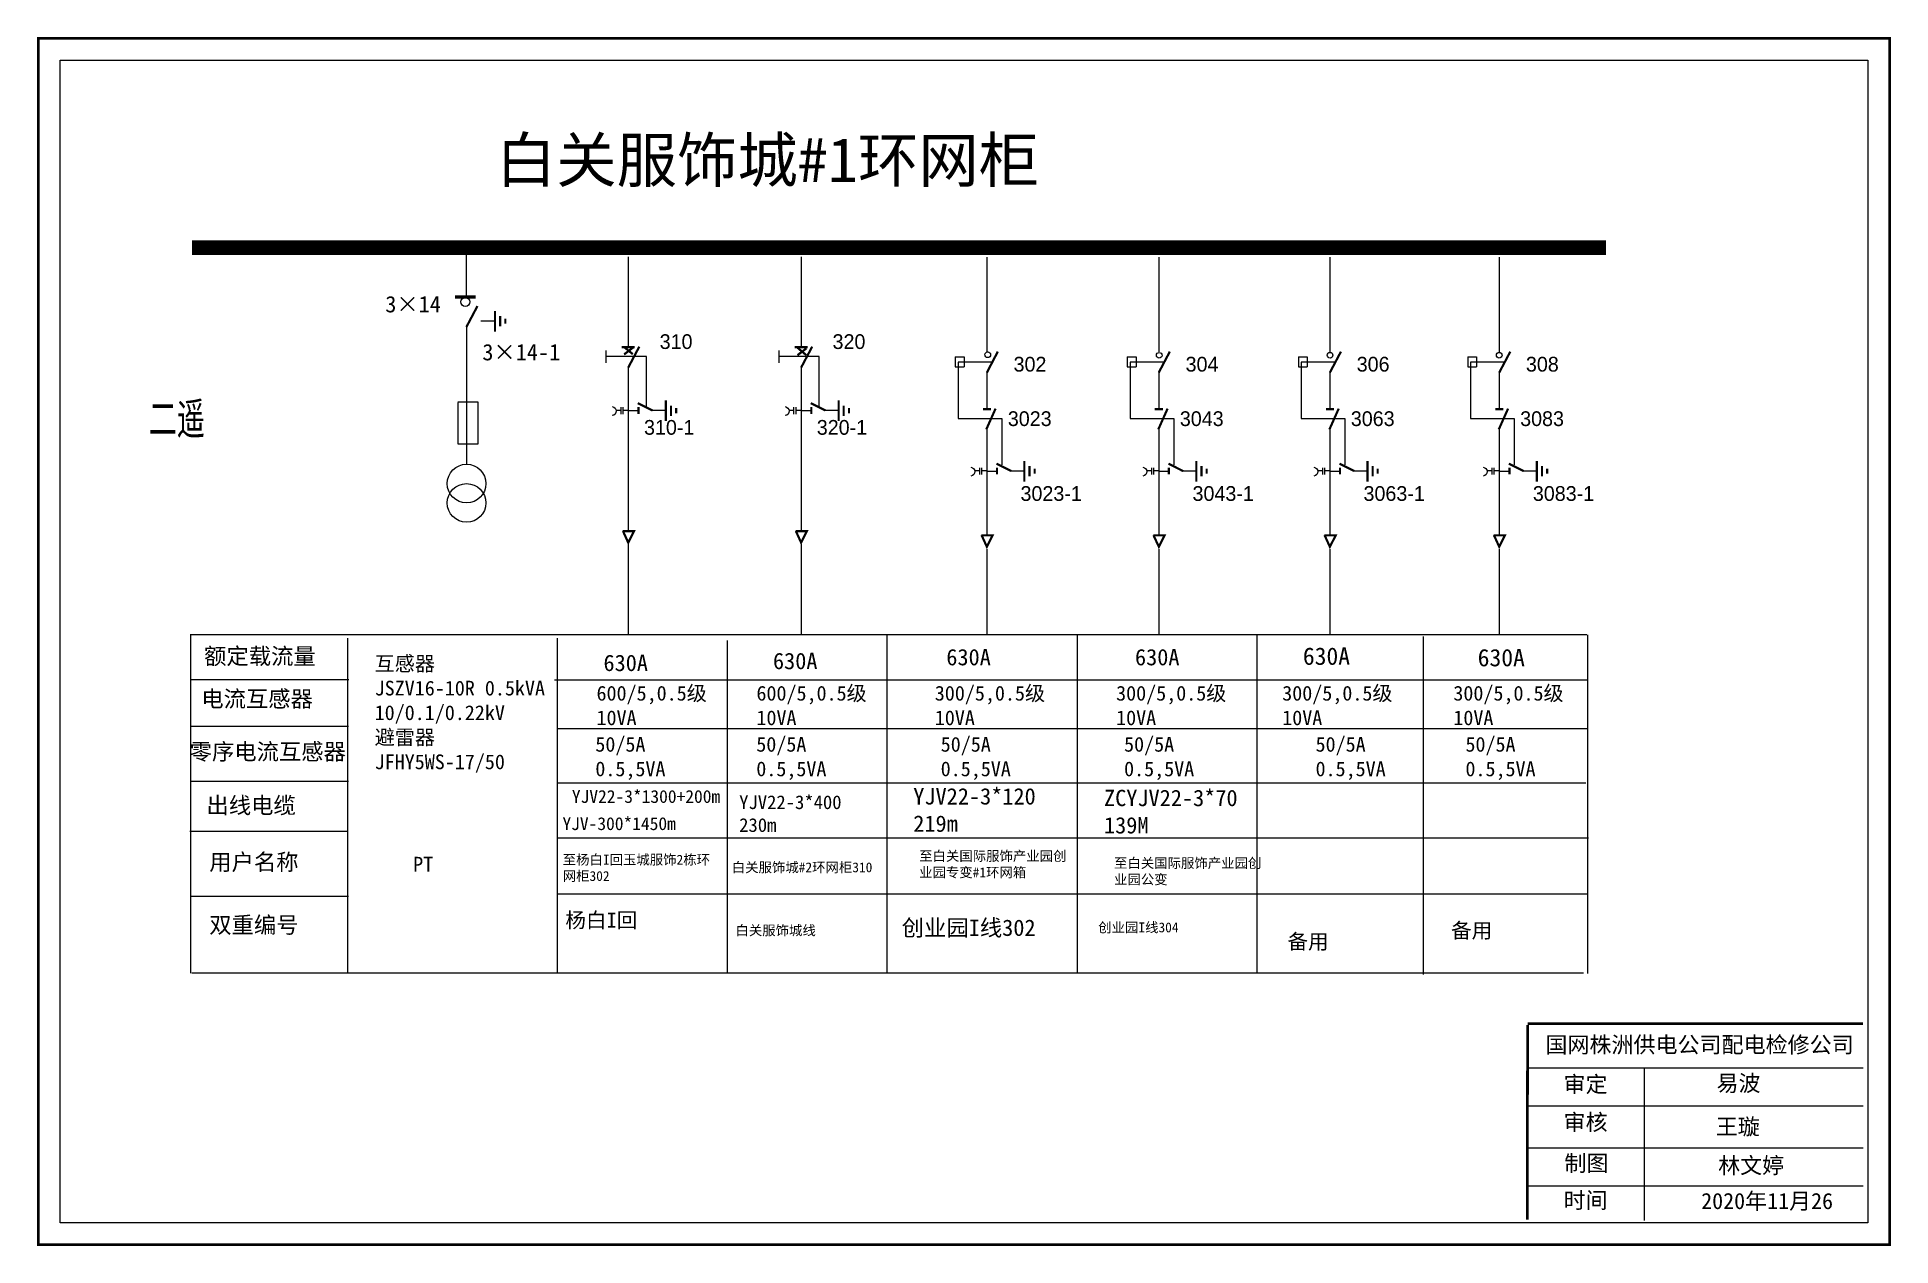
# Model space of a CAD drawing. Extents: x 98 to 496, y -434 to -263.
# Drawn here: x 370.5 to 496.2, y -346.4 to -264.6 of the extents above; entities that cross this region are included whole.
import ezdxf

# ---------------------------------------------------------------- set-up
doc = ezdxf.new("R2010")
doc.units = 0
doc.header["$LTSCALE"] = 0.774411
doc.linetypes.add('ACAD_ISO02W100', pattern=[15, 12, -3])
doc.linetypes.add('CENTER', pattern=[50.8, 31.75, -6.35, 6.35, -6.35])
doc.layers.get('0').update_dxf_attribs({"linetype": 'CONTINUOUS'})
doc.layers.add('2', color=7, linetype='CONTINUOUS')
doc.layers.add('3', color=7, linetype='CONTINUOUS')
doc.styles.add('hztxt_txtstyle_0.00_0_0', font='simkai.ttf')
doc.styles.add('hztxt_txtstyle_1.80_0_0', font='', dxfattribs={"height": 1.8, "bigfont": 'hztxt.shx'})
doc.styles.add('hztxt_txtstyle_2.70_0_0', font='simkai.ttf', dxfattribs={"height": 2.7})
doc.styles.add('字体', font='simkai_0.ttf', dxfattribs={"height": 2.5})
doc.styles.add('宋体', font='', dxfattribs={"width": 0.65})
doc.styles.get('hztxt_txtstyle_1.80_0_0').set_extended_font_data('hztxt')
doc.styles.get('宋体').set_extended_font_data('SimSun')

msp = doc.modelspace()

# ---------------------------------------------------------------- texts
at = {"color": 0, "linetype": 'Continuous', "style": 'hztxt_txtstyle_2.70_0_0'}
for s, p in [('3×14', (394.13, -283.2, 0.01)), ('3×14-1', (400.71, -286.45, 0.01))]:
    msp.add_text(s, height=1.109, dxfattribs=at).set_placement(p)
at = {"color": 0, "style": 'hztxt_txtstyle_1.80_0_0'}
for s, p in [('310', (412.73, -285.68, 0.01)), ('320', (424.45, -285.68, 0.01)), ('302', (436.72, -287.21, 0.01)), ('304', (448.38, -287.21, 0.01)), ('306', (459.98, -287.21, 0.01)), ('308', (471.45, -287.21, 0.01)), ('3023', (436.33, -290.9, 0.01)), ('3043', (447.99, -290.9, 0.01)), ('3063', (459.58, -290.9, 0.01)), ('3083', (471.06, -290.9, 0.01)), ('310-1', (411.67, -291.49, 0.01)), ('320-1', (423.38, -291.49, 0.01)), ('3023-1', (437.19, -295.97, 0.01)), ('3043-1', (448.85, -295.97, 0.01)), ('3063-1', (460.44, -295.97, 0.01)), ('3083-1', (471.92, -295.97, 0.01))]:
    msp.add_text(s, height=0.998, dxfattribs=at).set_placement(p)
at = {"color": 7, "linetype": 'Continuous', "true_color": 0xffffff, "attachment_point": 1}
for s, insert, char_height, width, style in [('白关服饰城#1环网柜', (401.63, -271.38, 0.01), 3, 90.5642, '字体'), ('{\\fSimSun|b0|i0|c134|p2;YJV22-3*120\\P219m}', (429.92, -315.43, 0.01), 1.1094, 17.8852, 'hztxt_txtstyle_2.70_0_0'), ('{\\fSimSun|b0|i0|c134|p2;YJV22-3*1300+200m}', (406.78, -315.56, 0.01), 0.8693, 17.8852, 'hztxt_txtstyle_2.70_0_0'), ('{\\fSimSun|b0|i0|c134|p2;YJV22-3*400 \\P230m}', (418.12, -315.92, 0.01), 0.9273, 17.8852, 'hztxt_txtstyle_2.70_0_0'), ('{\\fSimSun|b0|i0|c134|p2;ZCYJV22-3*70\\P139M}', (442.85, -315.54, 0.01), 1.1094, 17.8852, 'hztxt_txtstyle_2.70_0_0'), ('{\\fSimSun|b0|i0|c134|p2;YJV-300*1450m}', (406.14, -317.4, 0.01), 0.8693, 17.8852, 'hztxt_txtstyle_2.70_0_0'), ('{\\fSimSun|b0|i0|c134|p2;至杨白I回玉城服饰2栋环网柜302}', (406.16, -319.94, 0.01), 0.6656, 10.0352, 'hztxt_txtstyle_2.70_0_0'), ('{\\fKaiTi_GB2312|b0|i0|c134|p49;\\C7;白关服饰城#2环网柜310}', (417.62, -320.46, 0.01), 0.6656, 10.0352, 'hztxt_txtstyle_2.70_0_0'), ('{\\fSimSun|b0|i0|c134|p2;至白关国际服饰产业园创业园专变#1环网箱}', (430.32, -319.69, 0.01), 0.6656, 10.0352, 'hztxt_txtstyle_2.70_0_0'), ('{\\fSimSun|b0|i0|c134|p2;\\C7;至白关国际服饰产业园创业园公变}', (443.53, -320.17, 0.01), 0.6656, 10.0352, 'hztxt_txtstyle_2.70_0_0'), ('{\\fSimSun|b0|i0|c134|p2;杨白I回}', (406.34, -323.86, -0.01), 1.02, 10.9899, 'hztxt_txtstyle_2.70_0_0'), ('{\\fSimSun|b0|i0|c134|p2;创业园I线302}', (429.14, -324.33, 0.01), 1.1094, 11.6994, 'hztxt_txtstyle_2.70_0_0'), ('{\\fKaiTi_GB2312|b0|i0|c134|p49;\\C7;白关服饰城线}', (417.87, -324.73, 0.01), 0.6656, 10.0352, 'hztxt_txtstyle_2.70_0_0'), ('{\\fSimSun|b0|i0|c134|p2;\\C7;创业园I线304}', (442.46, -324.53, 0.01), 0.6656, 10.0352, 'hztxt_txtstyle_2.70_0_0'), ('{\\fKaiTi_GB2312|b0|i0|c134|p49;\\C7;备用}', (455.29, -325.31, 0.01), 1.02, 10.0352, 'hztxt_txtstyle_2.70_0_0'), ('{\\fKaiTi_GB2312|b0|i0|c134|p49;\\C7;备用}', (466.38, -324.56, 0.01), 1.02, 10.0352, 'hztxt_txtstyle_2.70_0_0'), ('国网{\\C7;株洲}供电公司配电检修公司', (472.77, -332.26), 1.0944, 29.9201, '字体'), ('易波', (484.37, -334.87, 0.01), 1.094, 8.5588, '字体'), ('王璇', (484.32, -337.81, 0.01), 1.094, 8.5588, '字体'), ('2020年11月26', (483.33, -342.85, 0.01), 1.094, 16.0081, '字体')]:
    msp.add_mtext(s, dxfattribs=dict(at, insert=insert, char_height=char_height, width=width, style=style))
at = {"color": 0, "linetype": 'Continuous', "attachment_point": 1}
for s, insert, char_height, width, style in [('{\\fSimSun|b0|i0|c134|p2;额定载流量}', (381.85, -305.93, 0.01), 1.1094, 17.8852, 'hztxt_txtstyle_2.70_0_0'), ('\\A1;{\\fSimSun|b0|i0|c134|p2;互感器\\PJSZV16-10R 0.5kVA\\P10/0.1/0.22kV\\P避雷器\\PJFHY5WS-17/50}', (393.41, -306.49, 0.01), 0.9985, 18.4113, 'hztxt_txtstyle_2.70_0_0'), ('{\\fSimSun|b0|i0|c134|p2;630A}', (408.92, -306.39, 0.01), 1.1094, 17.8852, 'hztxt_txtstyle_2.70_0_0'), ('{\\fSimSun|b0|i0|c134|p2;630A}', (420.41, -306.26, 0.01), 1.1094, 17.8852, 'hztxt_txtstyle_2.70_0_0'), ('{\\fSimSun|b0|i0|c134|p2;630A}', (432.16, -306, 0.01), 1.1094, 17.8852, 'hztxt_txtstyle_2.70_0_0'), ('{\\fSimSun|b0|i0|c134|p2;630A}', (444.95, -306, 0.01), 1.1094, 17.8852, 'hztxt_txtstyle_2.70_0_0'), ('{\\fSimSun|b0|i0|c134|p2;630A}', (456.33, -305.9, 0.01), 1.1757, 9.454, 'hztxt_txtstyle_0.00_0_0'), ('{\\fSimSun|b0|i0|c134|p2;630A}', (468.18, -306, 0.01), 1.1757, 9.454, 'hztxt_txtstyle_0.00_0_0'), ('{\\fSimSun|b0|i0|c134|p2;电流互感器}', (381.66, -308.82, 0.01), 1.1094, 17.8852, 'hztxt_txtstyle_2.70_0_0'), ('\\A1;{\\fSimSun|b0|i0|c134|p2;600/5,0.5级\\P10VA}', (408.45, -308.5, 0.01), 0.9985, 18.4113, 'hztxt_txtstyle_2.70_0_0'), ('\\A1;{\\fSimSun|b0|i0|c134|p2;600/5,0.5级\\P10VA}', (419.29, -308.5, 0.01), 0.9985, 18.4113, 'hztxt_txtstyle_2.70_0_0'), ('\\A1;{\\fSimSun|b0|i0|c134|p2;300/5,0.5级\\P10VA}', (431.38, -308.5, 0.01), 0.9985, 18.4113, 'hztxt_txtstyle_2.70_0_0'), ('\\A1;{\\fSimSun|b0|i0|c134|p2;300/5,0.5级\\P10VA}', (443.67, -308.5, 0.01), 0.9985, 18.4113, 'hztxt_txtstyle_2.70_0_0'), ('\\A1;{\\fSimSun|b0|i0|c134|p2;300/5,0.5级\\P10VA}', (454.93, -308.5, 0.01), 0.9985, 18.4113, 'hztxt_txtstyle_2.70_0_0'), ('\\A1;{\\fSimSun|b0|i0|c134|p2;300/5,0.5级\\P10VA}', (466.53, -308.5, 0.01), 0.9985, 18.4113, 'hztxt_txtstyle_2.70_0_0'), ('{\\fSimSun|b0|i0|c134|p2;零序电流互感器}', (380.87, -312.4, 0.01), 1.1094, 17.8852, 'hztxt_txtstyle_2.70_0_0'), ('{\\fSimSun|b0|i0|c134|p2;50/5A\\P0.5,5VA}', (408.37, -311.96, 0.01), 0.9985, 17.8852, 'hztxt_txtstyle_2.70_0_0'), ('{\\fSimSun|b0|i0|c134|p2;50/5A\\P0.5,5VA}', (419.28, -311.96, 0.01), 0.9985, 17.8852, 'hztxt_txtstyle_2.70_0_0'), ('{\\fSimSun|b0|i0|c134|p2;50/5A\\P0.5,5VA}', (431.78, -311.96, 0.01), 0.9985, 17.8852, 'hztxt_txtstyle_2.70_0_0'), ('{\\fSimSun|b0|i0|c134|p2;50/5A\\P0.5,5VA}', (444.21, -311.96, 0.01), 0.9985, 17.8852, 'hztxt_txtstyle_2.70_0_0'), ('{\\fSimSun|b0|i0|c134|p2;50/5A\\P0.5,5VA}', (457.19, -311.96, 0.01), 0.9985, 17.8852, 'hztxt_txtstyle_2.70_0_0'), ('{\\fSimSun|b0|i0|c134|p2;50/5A\\P0.5,5VA}', (467.35, -311.96, 0.01), 0.9985, 17.8852, 'hztxt_txtstyle_2.70_0_0'), ('{\\fSimSun|b0|i0|c134|p2;出线电缆}', (382.01, -316.04, 0.01), 1.1094, 17.8852, 'hztxt_txtstyle_2.70_0_0'), ('{\\fSimSun|b0|i0|c134|p2;用户名称}', (382.2, -319.88, 0.01), 1.1094, 17.8852, 'hztxt_txtstyle_2.70_0_0'), ('{\\fSimSun|b0|i0|c134|p2;PT}', (396.02, -320.08, 0.01), 1.0024, 7.7986, 'hztxt_txtstyle_0.00_0_0'), ('{\\fSimSun|b0|i0|c134|p2;双重编号}', (382.2, -324.14, 0.01), 1.1094, 17.8852, 'hztxt_txtstyle_2.70_0_0'), ('\\f\uffbfﾬￌﾣﾤ_GB2312|b0|i0|c134|p49;审定', (474, -334.94, 0.01), 1.0944, 8.5588, '字体'), ('\\f\uffbfﾬￌﾣﾤ_GB2312|b0|i0|c134|p49;审核', (474, -337.51, 0.01), 1.0944, 8.5588, '字体'), ('\\f\uffbfﾬￌﾣﾤ_GB2312|b0|i0|c134|p49;制图', (474.06, -340.29, 0.01), 1.0944, 8.5588, '字体'), ('林文婷', (484.48, -340.44, 0.01), 1.094, 8.5588, '字体'), ('\\f\uffbfﾬￌﾣﾤ_GB2312|b0|i0|c134|p49;时间', (474, -342.8, 0.01), 1.0944, 8.5588, '字体')]:
    msp.add_mtext(s, dxfattribs=dict(at, insert=insert, char_height=char_height, width=width, style=style))
at = {"layer": '3', "color": 0, "style": '宋体', "width": 0.65}
msp.add_text('二遥', height=2.143, dxfattribs=at).set_placement((378.1, -291.47, -0.01))

# ---------------------------------------------------------------- blocks, each defined once
blk = doc.blocks.new('JD')
for points in [[(-2, 0.2), (-2, -0.2), (2, 0.2), (2, -0.2)], [(1, -1.2), (1, -0.8), (-1, -1.2), (-1, -0.8)], [(-0.5, -1.8), (-0.5, -2.2), (0.5, -1.8), (0.5, -2.2)]]:
    blk.add_trace(points)

# ---------------------------------------------------------------- linework, layer by layer
at = {"color": 0}
for p, q in [((399.61, -278.82, 0.01), (399.61, -282.11, 0.01)), ((410.6, -279.43, 0.01), (410.6, -285.54, 0.01)), ((422.32, -279.43, 0.01), (422.32, -285.54, 0.01)), ((434.91, -279.46, 0.01), (434.91, -285.88, 0.01)), ((446.56, -279.46, 0.01), (446.56, -285.88, 0.01)), ((458.16, -279.46, 0.01), (458.16, -285.88, 0.01)), ((469.64, -279.46, 0.01), (469.64, -285.88, 0.01)), ((400.61, -283.78, 0.01), (401.55, -283.78, 0.01)), ((399.63, -284.15, 0.01), (399.63, -293.47, 0.01)), ((432.77, -286.22, 0.01), (433.37, -286.22, 0.01)), ((432.77, -286.22, 0.01), (432.77, -286.89, 0.01)), ((433.37, -286.22, 0.01), (433.37, -286.89, 0.01)), ((444.43, -286.22, 0.01), (445.03, -286.22, 0.01)), ((444.43, -286.22, 0.01), (444.43, -286.89, 0.01)), ((445.03, -286.22, 0.01), (445.03, -286.89, 0.01)), ((456.03, -286.22, 0.01), (456.63, -286.22, 0.01)), ((456.03, -286.22, 0.01), (456.03, -286.89, 0.01)), ((456.63, -286.22, 0.01), (456.63, -286.89, 0.01)), ((467.51, -286.22, 0.01), (468.11, -286.22, 0.01)), ((467.51, -286.22, 0.01), (467.51, -286.89, 0.01)), ((468.11, -286.22, 0.01), (468.11, -286.89, 0.01)), ((410.6, -286.9, 0.01), (410.6, -298, 0.01)), ((422.32, -286.9, 0.01), (422.32, -298, 0.01)), ((432.77, -286.89, 0.01), (433.37, -286.89, 0.01)), ((434.91, -287.24, 0.01), (434.91, -289.71, 0.01)), ((444.43, -286.89, 0.01), (445.03, -286.89, 0.01)), ((446.56, -287.24, 0.01), (446.56, -289.71, 0.01)), ((456.03, -286.89, 0.01), (456.63, -286.89, 0.01)), ((458.16, -287.24, 0.01), (458.16, -289.71, 0.01)), ((467.51, -286.89, 0.01), (468.11, -286.89, 0.01)), ((469.64, -287.24, 0.01), (469.64, -289.71, 0.01)), ((410.6, -289.85, 0.01), (411.29, -289.85, 0.01)), ((412.19, -289.83, 0.01), (413.13, -289.83, 0.01)), ((422.32, -289.85, 0.01), (423.01, -289.85, 0.01)), ((423.91, -289.83, 0.01), (424.85, -289.83, 0.01)), ((434.91, -290.95, 0.01), (434.91, -298.26, 0.01)), ((446.56, -290.95, 0.01), (446.56, -298.26, 0.01)), ((458.16, -290.95, 0.01), (458.16, -298.26, 0.01)), ((469.64, -290.95, 0.01), (469.64, -298.26, 0.01)), ((434.91, -293.95, 0.01), (435.6, -293.95, 0.01)), ((436.5, -293.93, 0.01), (437.44, -293.93, 0.01)), ((446.56, -293.95, 0.01), (447.25, -293.95, 0.01)), ((448.16, -293.93, 0.01), (449.1, -293.93, 0.01)), ((458.16, -293.95, 0.01), (458.85, -293.95, 0.01)), ((459.75, -293.93, 0.01), (460.7, -293.93, 0.01)), ((469.64, -293.95, 0.01), (470.33, -293.95, 0.01)), ((471.23, -293.93, 0.01), (472.17, -293.93, 0.01)), ((391.67, -308.1, 0.01), (380.97, -308.1, 0.01)), ((391.63, -311.25, 0.01), (380.93, -311.25, 0.01)), ((391.63, -314.97, 0.01), (380.93, -314.97, 0.01)), ((391.59, -318.36, 0.01), (380.89, -318.36, 0.01)), ((391.63, -322.77, 0.01), (380.93, -322.77, 0.01))]:
    msp.add_line(p, q, dxfattribs=at)
at = {"color": 0, "linetype": 'ACAD_ISO02W100'}
for p, q in [((432.96, -286.57, 0.01), (432.96, -290.38, 0.01)), ((435.2, -286.57, 0.01), (432.96, -286.57, 0.01)), ((444.62, -286.57, 0.01), (444.62, -290.38, 0.01)), ((446.86, -286.57, 0.01), (444.62, -286.57, 0.01)), ((456.22, -286.57, 0.01), (456.22, -290.38, 0.01)), ((458.46, -286.57, 0.01), (456.22, -286.57, 0.01)), ((467.7, -286.57, 0.01), (467.7, -290.38, 0.01)), ((469.94, -286.57, 0.01), (467.7, -286.57, 0.01)), ((432.96, -290.38, 0.01), (435.92, -290.38, 0.01)), ((435.92, -290.38, 0.01), (435.92, -293.52, 0.01)), ((444.62, -290.38, 0.01), (447.58, -290.38, 0.01)), ((447.58, -290.38, 0.01), (447.58, -293.52, 0.01)), ((456.22, -290.38, 0.01), (459.18, -290.38, 0.01)), ((459.18, -290.38, 0.01), (459.18, -293.52, 0.01)), ((467.7, -290.38, 0.01), (470.65, -290.38, 0.01)), ((470.65, -290.38, 0.01), (470.65, -293.52, 0.01))]:
    msp.add_line(p, q, dxfattribs=at)
at = {"color": 0, "linetype": 'CENTER'}
for p, q in [((410.6, -298.9, 0.01), (410.6, -305.04, 0.01)), ((422.32, -298.9, 0.01), (422.32, -305.04, 0.01)), ((434.91, -299.24, 0.01), (434.91, -305, 0.01)), ((446.57, -299.24, 0.01), (446.57, -305, 0.01)), ((458.16, -299.24, 0.01), (458.16, -305, 0.01)), ((469.64, -299.24, 0.01), (469.64, -305, 0.01))]:
    msp.add_line(p, q, dxfattribs=at)
at = {"color": 0, "linetype": 'Continuous'}
for p, q in [((380.91, -305.02, 0.01), (475.57, -305.02, 0.01)), ((380.95, -327.96, 0.01), (380.95, -305.02, 0.01)), ((391.58, -305.27, 0.01), (391.58, -327.96, 0.01)), ((405.78, -305.27, 0.01), (405.78, -327.96, 0.01)), ((428.13, -305.07, 0.01), (428.13, -327.96, 0.01)), ((441.02, -305.07, 0.01), (441.02, -327.96, 0.01)), ((453.22, -305.08, 0.01), (453.22, -327.98, 0.01)), ((464.49, -305.16, 0.01), (464.49, -328.05, 0.01)), ((475.62, -305.04, 0.01), (475.62, -327.98, 0.01)), ((417.3, -305.42, 0.01), (417.3, -327.95, 0.01)), ((405.61, -308.09, 0.01), (475.6, -308.09, 0.01)), ((405.78, -311.38, 0.01), (475.62, -311.38, 0.01)), ((405.78, -315.06, 0.01), (475.51, -315.06, 0.01)), ((405.78, -318.79, 0.01), (475.7, -318.79, 0.01)), ((405.78, -322.59, 0.01), (475.6, -322.59, 0.01)), ((475.36, -327.96, 0.01), (381.02, -327.96, 0.01)), ((471.56, -334.37, 0.01), (494.31, -334.37, 0.01)), ((479.46, -334.37, 0.01), (479.46, -344.71, 0.01)), ((471.56, -336.96, 0.01), (494.31, -336.96, 0.01)), ((471.56, -339.79, 0.01), (494.31, -339.79, 0.01)), ((471.56, -342.38, 0.01), (494.31, -342.38, 0.01))]:
    msp.add_line(p, q, dxfattribs=at)
at = {"color": 0, "linetype": 'Continuous', "const_width": 0.182, "elevation": 0.01}
msp.add_lwpolyline([(370.62, -264.64), (496.1, -264.64), (496.1, -346.35), (370.62, -346.35)], close=True, dxfattribs=at)
at = {"color": 0, "linetype": 'Continuous', "elevation": 0.01}
msp.add_lwpolyline([(372.09, -266.12), (494.62, -266.12), (494.62, -344.87), (372.09, -344.87)], close=True, dxfattribs=at)
at = {"color": 0, "elevation": 0.01}
for points, const_width in [([(381.02, -278.82), (476.87, -278.82)], 0.998), ([(398.86, -282.16), (400.26, -282.16)], 0.238), ([(399.63, -284.19), (400.38, -282.77)], 0.15), ([(410.16, -285.56), (411.04, -285.56)], 0.15), ([(410.32, -286.05), (410.92, -285.59)], 0.15), ([(410.32, -285.55), (410.91, -286.03)], 0.15), ([(410.6, -286.94), (411.35, -285.52)], 0.15), ([(421.88, -285.56), (422.76, -285.56)], 0.15), ([(422.08, -285.6), (422.66, -286.09)], 0.15), ([(422.07, -286.1), (422.68, -285.64)], 0.15), ([(422.32, -286.94), (423.07, -285.52)], 0.15), ([(434.91, -287.28), (435.65, -285.86)], 0.15), ([(446.56, -287.28), (447.31, -285.86)], 0.15), ([(458.16, -287.28), (458.91, -285.86)], 0.15), ([(469.64, -287.28), (470.39, -285.86)], 0.15), ([(411.25, -289.35), (412.25, -289.85)], 0.15), ([(411.29, -289.62), (411.29, -290.08)], 0.15), ([(422.97, -289.35), (423.97, -289.85)], 0.15), ([(423.01, -289.62), (423.01, -290.08)], 0.15), ([(434.64, -289.75), (435.19, -289.75)], 0.15), ([(434.87, -291.13), (435.5, -289.72)], 0.15), ([(446.29, -289.75), (446.85, -289.75)], 0.15), ([(446.53, -291.13), (447.16, -289.72)], 0.15), ([(457.89, -289.75), (458.45, -289.75)], 0.15), ([(458.13, -291.13), (458.76, -289.72)], 0.15), ([(469.37, -289.75), (469.92, -289.75)], 0.15), ([(469.61, -291.13), (470.24, -289.72)], 0.15), ([(435.56, -293.45), (436.56, -293.95)], 0.15), ([(435.6, -293.72), (435.6, -294.18)], 0.15), ([(447.22, -293.45), (448.21, -293.95)], 0.15), ([(447.25, -293.72), (447.25, -294.18)], 0.15), ([(458.81, -293.45), (459.81, -293.95)], 0.15), ([(458.85, -293.72), (458.85, -294.18)], 0.15), ([(470.29, -293.45), (471.29, -293.95)], 0.15), ([(470.33, -293.72), (470.33, -294.18)], 0.15), ([(410.23, -298.02), (410.99, -298.02), (410.6, -298.8), (410.24, -298.01)], 0.15), ([(421.95, -298.02), (422.71, -298.02), (422.32, -298.8), (421.96, -298.01)], 0.15), ([(434.54, -298.3), (435.3, -298.3), (434.91, -299.08), (434.55, -298.29)], 0.15), ([(446.19, -298.3), (446.96, -298.3), (446.57, -299.08), (446.2, -298.29)], 0.15), ([(457.79, -298.3), (458.56, -298.3), (458.16, -299.08), (457.8, -298.29)], 0.15), ([(469.27, -298.3), (470.03, -298.3), (469.64, -299.08), (469.28, -298.29)], 0.15)]:
    msp.add_lwpolyline(points, dxfattribs=dict(at, const_width=const_width))
for points in [[(409.09, -285.78), (409.09, -286.62)], [(420.81, -285.78), (420.81, -286.62)], [(399.04, -289.31), (399.04, -292.11), (400.42, -292.11), (400.42, -289.28), (399.04, -289.28)], [(410.09, -289.84), (409.78, -289.84)], [(410.09, -289.63), (410.09, -290.09)], [(410.24, -289.63), (410.24, -290.09)], [(410.6, -289.84), (410.24, -289.84)], [(421.81, -289.84), (421.5, -289.84)], [(421.81, -289.63), (421.81, -290.09)], [(421.95, -289.63), (421.95, -290.09)], [(422.32, -289.84), (421.95, -289.84)], [(434.4, -293.94), (434.09, -293.94)], [(434.4, -293.73), (434.4, -294.19)], [(434.54, -293.73), (434.54, -294.19)], [(434.9, -293.94), (434.54, -293.94)], [(446.06, -293.94), (445.74, -293.94)], [(446.06, -293.73), (446.06, -294.19)], [(446.2, -293.73), (446.2, -294.19)], [(446.56, -293.94), (446.2, -293.94)], [(457.66, -293.94), (457.34, -293.94)], [(457.66, -293.73), (457.66, -294.19)], [(457.8, -293.73), (457.8, -294.19)], [(458.16, -293.94), (457.8, -293.94)], [(469.13, -293.94), (468.82, -293.94)], [(469.13, -293.73), (469.13, -294.19)], [(469.27, -293.73), (469.27, -294.19)], [(469.64, -293.94), (469.27, -293.94)]]:
    msp.add_lwpolyline(points, dxfattribs=at)
at = {"color": 0, "linetype": 'ACAD_ISO02W100', "elevation": 0.01}
for points in [[(411.83, -289.61), (411.83, -286.2), (409.09, -286.2)], [(423.54, -289.61), (423.54, -286.2), (420.81, -286.2)]]:
    msp.add_lwpolyline(points, dxfattribs=at)
at = {"color": 0, "elevation": 0.01}
for points in [[(409.51, -289.58, -0.877934), (409.52, -290.19)], [(421.23, -289.58, -0.877934), (421.24, -290.19)], [(433.82, -293.69, -0.877934), (433.83, -294.29)], [(445.48, -293.69, -0.877934), (445.49, -294.29)], [(457.07, -293.69, -0.877934), (457.08, -294.29)], [(468.55, -293.69, -0.877934), (468.56, -294.29)]]:
    msp.add_lwpolyline(points, format="xyb", dxfattribs=at)
at = {"color": 0, "linetype": 'Continuous', "const_width": 0.182, "elevation": 0.01}
msp.add_lwpolyline([(471.56, -331.47), (471.55, -344.66)], dxfattribs=at)
at = {"color": 0, "linetype": 'Continuous', "const_width": 0.182}
msp.add_lwpolyline([(471.56, -331.39), (494.31, -331.39)], dxfattribs=at)
at = {"color": 0}
for centre, radius in [((399.56, -282.49, 0.01), 0.305), ((434.97, -286.07, 0.01), 0.192), ((446.59, -286.11, 0.01), 0.192), ((458.17, -286.1, 0.01), 0.192), ((469.64, -286.1, 0.01), 0.192)]:
    msp.add_circle(centre, radius, dxfattribs=at)
at = {"layer": '2', "color": 0}
for centre in [(399.64, -294.8, 0.01), (399.64, -296.11, 0.01)]:
    msp.add_circle(centre, 1.31, dxfattribs=at)

# ---------------------------------------------------------------- block references
at = {"color": 0, "xscale": 0.3494655254594932, "yscale": 0.3494655254594932, "zscale": 0.3494655254595134, "rotation": 90}
for p in [(401.57, -283.8, 0.01), (413.15, -289.86, 0.01), (424.86, -289.86, 0.01), (437.45, -293.96, 0.01), (449.11, -293.96, 0.01), (460.71, -293.96, 0.01), (472.19, -293.96, 0.01)]:
    msp.add_blockref('JD', p, dxfattribs=at)

msp.set_redraw_order([(e.dxf.handle, doc.entitydb.next_handle()) for e in msp.query("TEXT MTEXT ATTDEF DIMENSION ARC_DIMENSION")])  # texts and dimensions are drawn at this point

doc.saveas('drawing.dxf')
